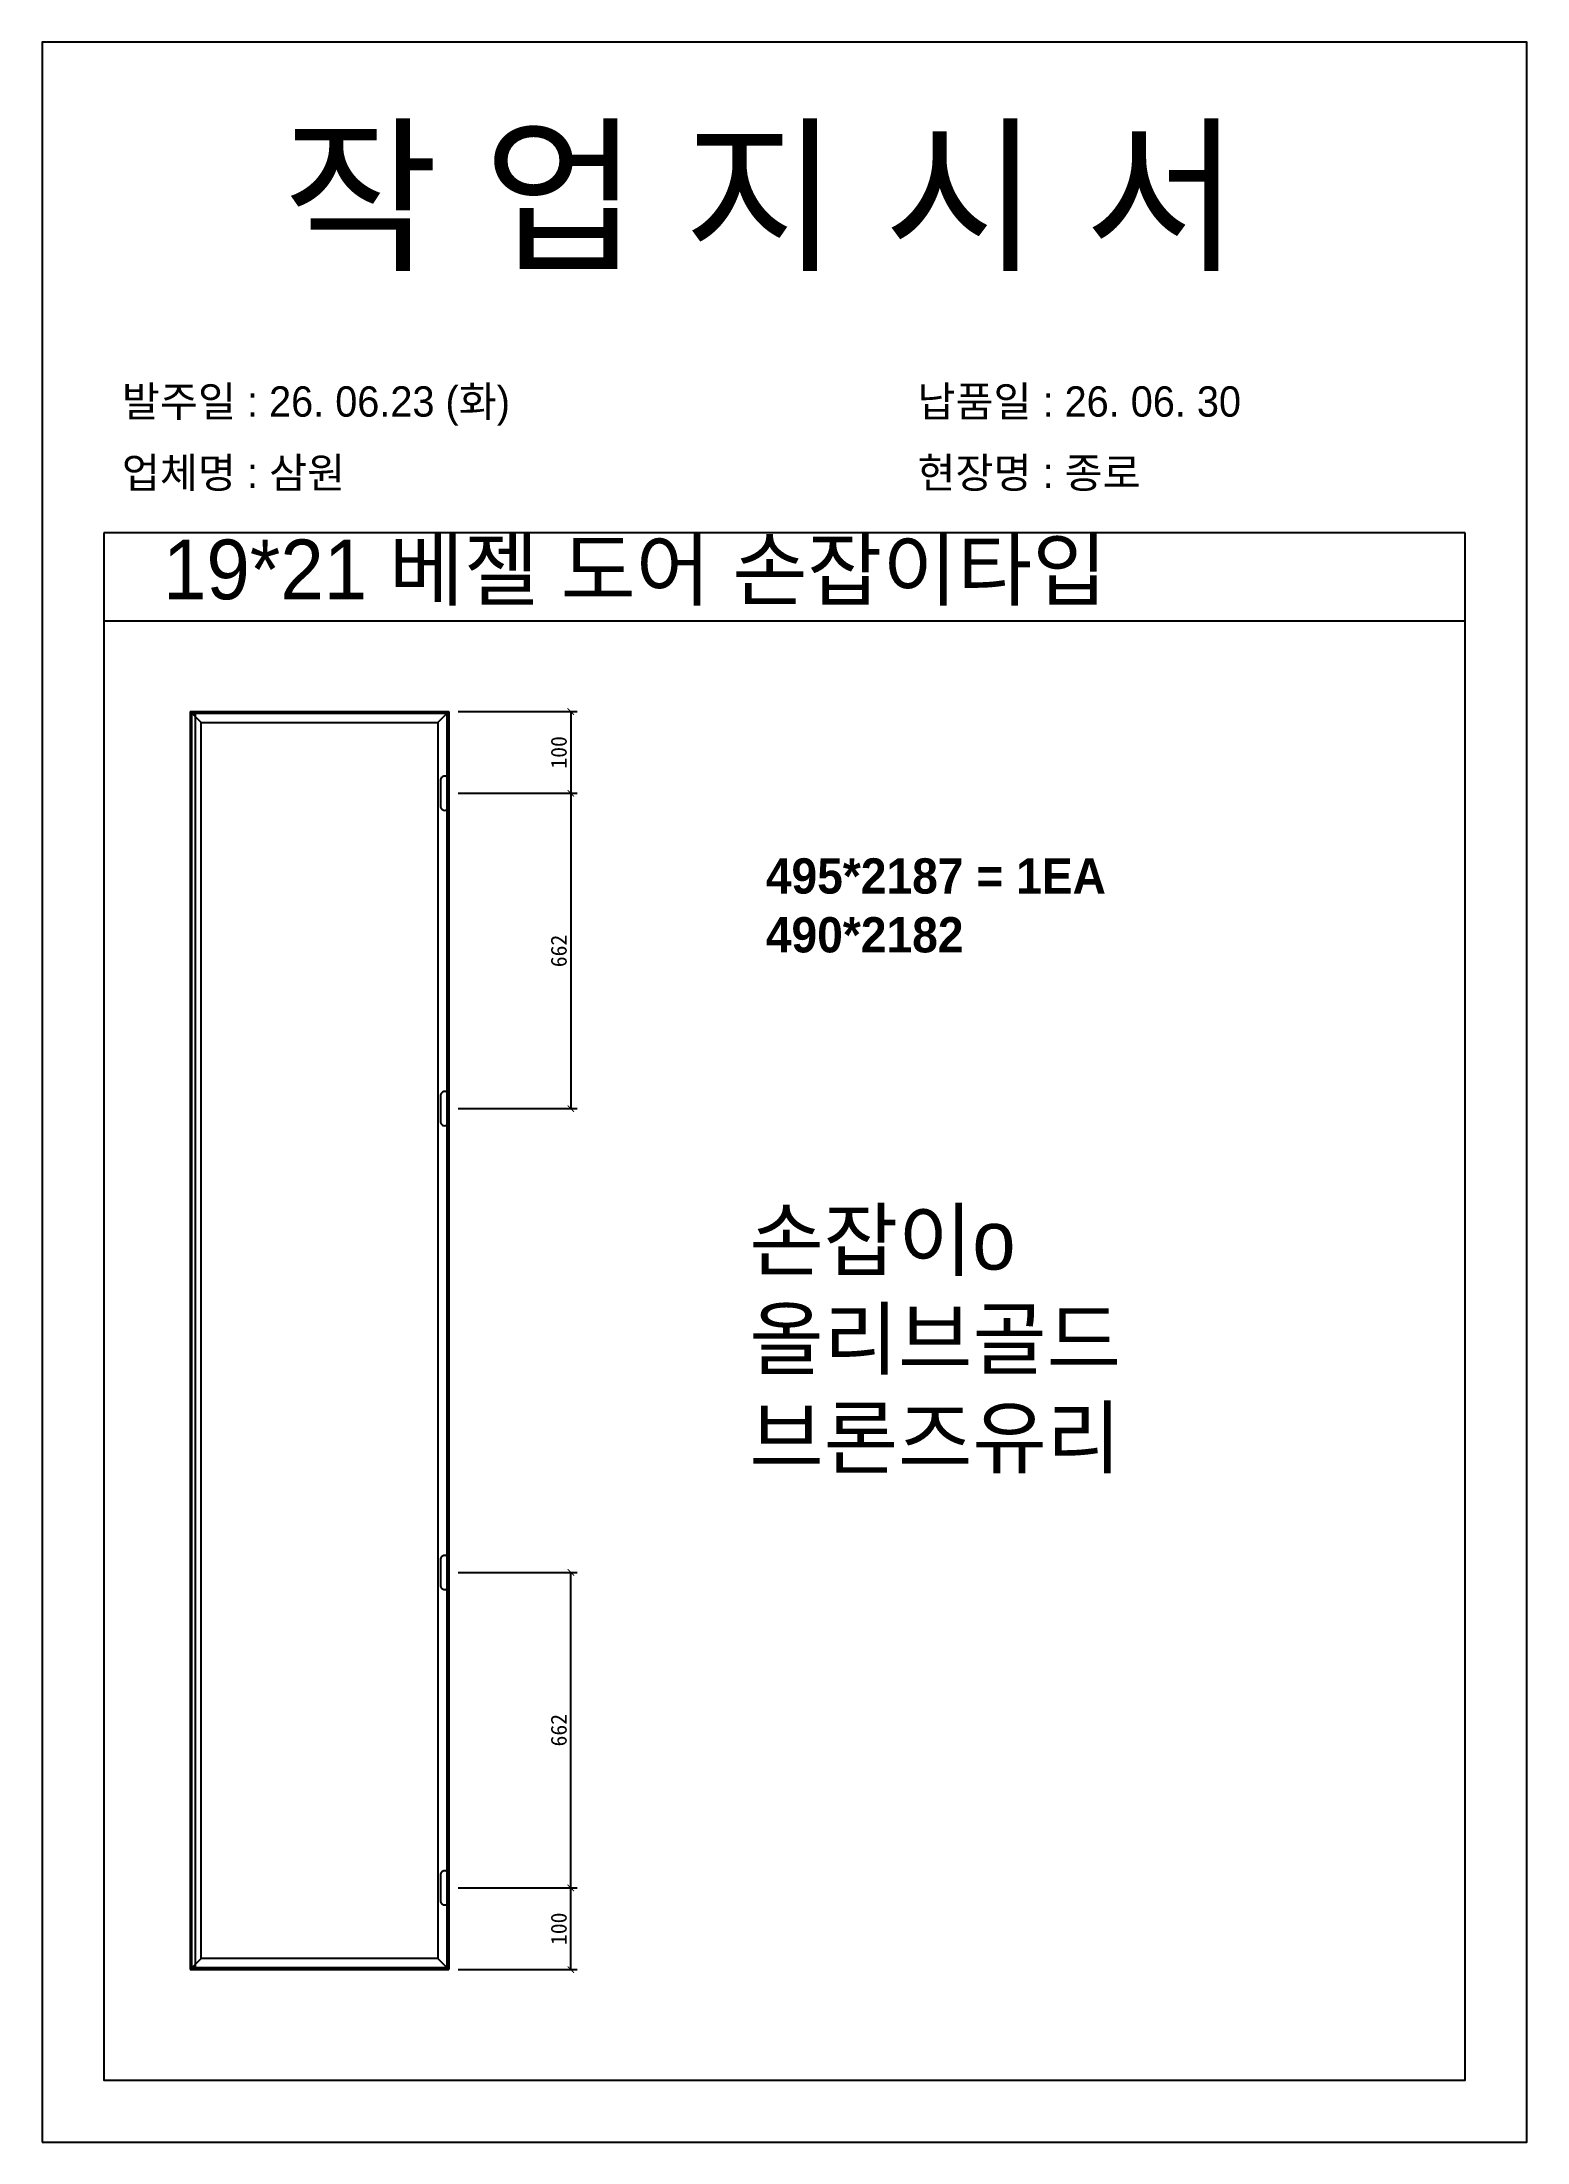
# Model space of a CAD drawing. Header units: millimetres. Extents: x -44117 to 256353, y -2095463 to 65325.
# Drawn here: x 114659 to 116988, y -1049353 to -1046058 of the extents above; entities that cross this region are included whole.
import ezdxf

# ---------------------------------------------------------------- set-up
doc = ezdxf.new("R2010")
doc.units = ezdxf.units.MM
doc.header["$LTSCALE"] = 10
doc.dimstyles.new('ISO-25', dxfattribs={"dimtxt": 2.5, "dimasz": 2.5, "dimexe": 1, "dimexo": 1, "dimtad": 1, "dimtxsty": 'Standard', "dimblk": 'ARCHTICK', "dimcen": 2.5, "dimadec": 0, "dimazin": 0, "dimtfac": 1, "dimtmove": 0, "dimatfit": 3, "dimfxl": 0, "dimarcsym": 0})

msp = doc.modelspace()

# ---------------------------------------------------------------- texts
at = {"attachment_point": 1}
for s, width, gutter_width, heights, insert, char_height in [('{\\fGulim|b0|i0|c129|p50;작 업 지 시 서}', 4586.6509344, 17.33523, [-216.12941], (115036.84301, -1046202.8213), 194.1545318), ('\\pt11;{\\fGulim|b0|i0|c129|p50;발주일 : 26. 06.23 (화)}', 4586.6509344, 17.33523, [47.85094], (114783.83958, -1046598.6561), 47.5678603), ('{\\fGulim|b0|i0|c129|p50;납품일 : 26. 06. 30}', 4586.6509344, 17.33523, [48.66377], (116031.94532, -1046598.6561), 47.5678603), ('{\\fGulim|b0|i0|c129|p50;업체명 : 삼원}', 4586.6509344, 17.33523, [50.08187], (114783.83958, -1046710.51155), 47.5678603), ('{\\fGulim|b0|i0|c129|p50;현장명 : 종로}', 4586.6509344, 17.33523, [-53.07838], (116031.94532, -1046710.51155), 47.5678603), ('{\\fGulim|b0|i0|c129|p50;19*21 베젤 도어 손잡이타입}', 2214.8470045, 8.371, [-104.49153], (114848.21653, -1046839.07877), 93.7552452), ('{\\f굴림|b1|i0|c129|p50;495*2187 = 1EA\\P\\C1;490*2182}', 16742.7660593, 215.32681, [-149.3372], (115794.13838, -1047339.23862), 55.36975), ('{\\fGulim|b0|i0|c129|p50;손잡이o\\P올리브골드\\P브론즈유리}', 2196.3001896, 8.30091, [-421.81132], (115768.21725, -1047891.55706), 92.9701521)]:
    msp.add_mtext_dynamic_manual_height_columns(s, width=width, gutter_width=gutter_width, heights=heights, dxfattribs=dict(at, insert=insert, char_height=char_height))

# ---------------------------------------------------------------- blocks, each defined once
blk = doc.blocks.new('_ArchTick')
at = {"color": 0, "linetype": 'ByBlock', "const_width": 0.15}
blk.add_lwpolyline([(-0.5, -0.5), (0.5, 0.5)], dxfattribs=at)
blk = doc.blocks.new('*D7034')
at = {"color": 0, "lineweight": -2}
for p, q in [((115311.6, -1047237.1), (115498.2, -1047237.1)), ((115488.2, -1047237.1), (115488.2, -1047732)), ((115311.6, -1047732), (115498.2, -1047732))]:
    blk.add_line(p, q, dxfattribs=at)
at = {"layer": 'Defpoints', "color": 0}
for p in [(115296.6, -1047237.1), (115296.6, -1047732), (115488.2, -1047732)]:
    blk.add_point(p, dxfattribs=at)
at = {"color": 0, "lineweight": -2, "xscale": 10, "yscale": 10, "zscale": 10}
for p, rotation in [((115488.2, -1047237.1), 90), ((115488.2, -1047732), 270)]:
    blk.add_blockref('_ArchTick', p, dxfattribs=dict(at, rotation=rotation))
at = {"color": 0, "insert": (115469.4, -1047484.6), "char_height": 25, "attachment_point": 5, "rotation": 90}
blk.add_mtext('662', dxfattribs=at)
blk = doc.blocks.new('*D7035')
at = {"color": 0, "lineweight": -2}
for p, q in [((115311.6, -1047108.9), (115498.2, -1047108.9)), ((115488.2, -1047108.9), (115488.2, -1047237.1)), ((115311.6, -1047237.1), (115498.2, -1047237.1))]:
    blk.add_line(p, q, dxfattribs=at)
at = {"layer": 'Defpoints', "color": 0}
for p in [(115296.6, -1047108.9), (115296.6, -1047237.1), (115488.2, -1047237.1)]:
    blk.add_point(p, dxfattribs=at)
at = {"color": 0, "lineweight": -2, "xscale": 10, "yscale": 10, "zscale": 10}
for p, rotation in [((115488.2, -1047108.9), 90), ((115488.2, -1047237.1), 270)]:
    blk.add_blockref('_ArchTick', p, dxfattribs=dict(at, rotation=rotation))
at = {"color": 0, "insert": (115469.4, -1047173), "char_height": 25, "attachment_point": 5, "rotation": 90}
blk.add_mtext('100', dxfattribs=at)
blk = doc.blocks.new('*D7036')
at = {"color": 0, "lineweight": -2}
for p, q in [((115311.6, -1048459.8), (115498.2, -1048459.8)), ((115488.2, -1048954.7), (115488.2, -1048459.8)), ((115311.6, -1048954.7), (115498.2, -1048954.7))]:
    blk.add_line(p, q, dxfattribs=at)
at = {"layer": 'Defpoints', "color": 0}
for p in [(115296.6, -1048459.8), (115488.2, -1048459.8), (115296.6, -1048954.7)]:
    blk.add_point(p, dxfattribs=at)
at = {"color": 0, "lineweight": -2, "xscale": 10, "yscale": 10, "zscale": 10}
for p, rotation in [((115488.2, -1048459.8), 90), ((115488.2, -1048954.7), 270)]:
    blk.add_blockref('_ArchTick', p, dxfattribs=dict(at, rotation=rotation))
at = {"color": 0, "insert": (115469.4, -1048707.3), "char_height": 25, "attachment_point": 5, "rotation": 90}
blk.add_mtext('662', dxfattribs=at)
blk = doc.blocks.new('*D7037')
at = {"color": 0, "lineweight": -2}
for p, q in [((115311.6, -1048954.7), (115498.2, -1048954.7)), ((115488.2, -1049083), (115488.2, -1048954.7)), ((115311.6, -1049083), (115498.2, -1049083))]:
    blk.add_line(p, q, dxfattribs=at)
at = {"layer": 'Defpoints', "color": 0}
for p in [(115296.6, -1048954.7), (115488.2, -1048954.7), (115296.6, -1049083)]:
    blk.add_point(p, dxfattribs=at)
at = {"color": 0, "lineweight": -2, "xscale": 10, "yscale": 10, "zscale": 10}
for p, rotation in [((115488.2, -1048954.7), 90), ((115488.2, -1049083), 270)]:
    blk.add_blockref('_ArchTick', p, dxfattribs=dict(at, rotation=rotation))
at = {"color": 0, "insert": (115469.4, -1049018.9), "char_height": 25, "attachment_point": 5, "rotation": 90}
blk.add_mtext('100', dxfattribs=at)

# ---------------------------------------------------------------- dimensions: what is measured, and where the dimension line sits
for base, p1, p2, text, picture, middle in [((115488.15303, -1047237.14488), (115296.57981, -1047108.87188), (115296.57981, -1047237.14488), '100', '*D7035', (115469.40303, -1047173.00838)), ((115488.15303, -1047732.04212), (115296.57981, -1047237.14488), (115296.57981, -1047732.04212), '662', '*D7034', (115469.40303, -1047484.5935)), ((115488.15303, -1048459.83218), (115296.57981, -1048954.72942), (115296.57981, -1048459.83218), '662', '*D7036', (115469.40303, -1048707.2808)), ((115488.15303, -1048954.72942), (115296.57981, -1049083.00242), (115296.57981, -1048954.72942), '100', '*D7037', (115469.40303, -1049018.86592))]:
    dim = msp.add_linear_dim(base=base, p1=p1, p2=p2, angle=90, text=text, dimstyle='ISO-25', override={"dimscale": 10, "dimasz": 1, "dimexo": 1.5, "dimtxsty": 'Standard'})
    dim.commit()
    dim.dimension.update_dxf_attribs({"geometry": picture, "text_midpoint": middle})

# ---------------------------------------------------------------- linework, layer by layer
for p, q in [((116891.28699, -1046828.28626), (114755.58714, -1046828.28626)), ((116891.28699, -1046966.96807), (114755.58714, -1046966.96807)), ((114890.83685, -1047108.87188), (114890.83685, -1049083.00242)), ((114890.83685, -1047108.87188), (115296.57981, -1047108.87188)), ((114890.83685, -1047108.87188), (114908.12187, -1047126.15689)), ((114890.83685, -1047108.87188), (114899.02449, -1047108.87188)), ((114899.02449, -1047108.87188), (114899.02449, -1049083.00242)), ((115279.2948, -1047126.15689), (115296.57981, -1047108.87188)), ((115296.57981, -1047108.87188), (115296.57981, -1049083.00242)), ((114908.12187, -1049065.7174), (114890.83685, -1049083.00242)), ((114890.83685, -1049083.00242), (115296.57981, -1049083.00242)), ((115279.2948, -1049065.7174), (115296.57981, -1049083.00242))]:
    msp.add_line(p, q)
at = {"linetype": 'Continuous'}
for p, q in [((114908.12187, -1049065.7174), (114908.12187, -1047126.15689)), ((114908.12187, -1047126.15689), (115279.2948, -1047126.15689)), ((115279.2948, -1047126.15689), (115279.2948, -1049065.7174)), ((115279.2948, -1049065.7174), (114908.12187, -1049065.7174))]:
    msp.add_line(p, q, dxfattribs=at)
for points in [[(114658.50988, -1049353.44662), (116988.36426, -1049353.44662), (116988.36426, -1046058.36685), (114658.50988, -1046058.36685)], [(114893.56606, -1047111.60109), (115293.8506, -1047111.60109), (115293.8506, -1049080.2732), (114893.56606, -1049080.2732)]]:
    msp.add_lwpolyline(points, close=True)
msp.add_lwpolyline([(114755.58714, -1046828.28626), (114755.58714, -1049256.36935), (116891.28699, -1049256.36935), (116891.28699, -1046828.28626)])
for points in [[(115290.1971, -1047263.95226), (115290.1971, -1047263.95226, 0.4142135624), (115296.57981, -1047257.56955), (115296.57981, -1047216.7202, 0.4142135624), (115290.1971, -1047210.33749), (115290.1971, -1047210.33749, 0.4142135624), (115283.81439, -1047216.7202), (115283.81439, -1047257.56955, 0.4142135624)], [(115290.1971, -1047758.8495), (115290.1971, -1047758.8495, 0.4142135624), (115296.57981, -1047752.46679), (115296.57981, -1047711.61744, 0.4142135624), (115290.1971, -1047705.23473), (115290.1971, -1047705.23473, 0.4142135624), (115283.81439, -1047711.61744), (115283.81439, -1047752.46679, 0.4142135624)], [(115290.1971, -1048486.63956), (115290.1971, -1048486.63956, 0.4142135624), (115296.57981, -1048480.25685), (115296.57981, -1048439.4075, 0.4142135624), (115290.1971, -1048433.02479), (115290.1971, -1048433.02479, 0.4142135624), (115283.81439, -1048439.4075), (115283.81439, -1048480.25685, 0.4142135624)], [(115290.1971, -1048981.5368), (115290.1971, -1048981.5368, 0.4142135624), (115296.57981, -1048975.15409), (115296.57981, -1048934.30474, 0.4142135624), (115290.1971, -1048927.92203), (115290.1971, -1048927.92203, 0.4142135624), (115283.81439, -1048934.30474), (115283.81439, -1048975.15409, 0.4142135624)]]:
    msp.add_lwpolyline(points, format="xyb", close=True, dxfattribs=at)

msp.set_redraw_order([(e.dxf.handle, doc.entitydb.next_handle()) for e in msp.query("TEXT MTEXT ATTDEF DIMENSION ARC_DIMENSION")])  # texts and dimensions are drawn at this point

doc.saveas('drawing.dxf')
